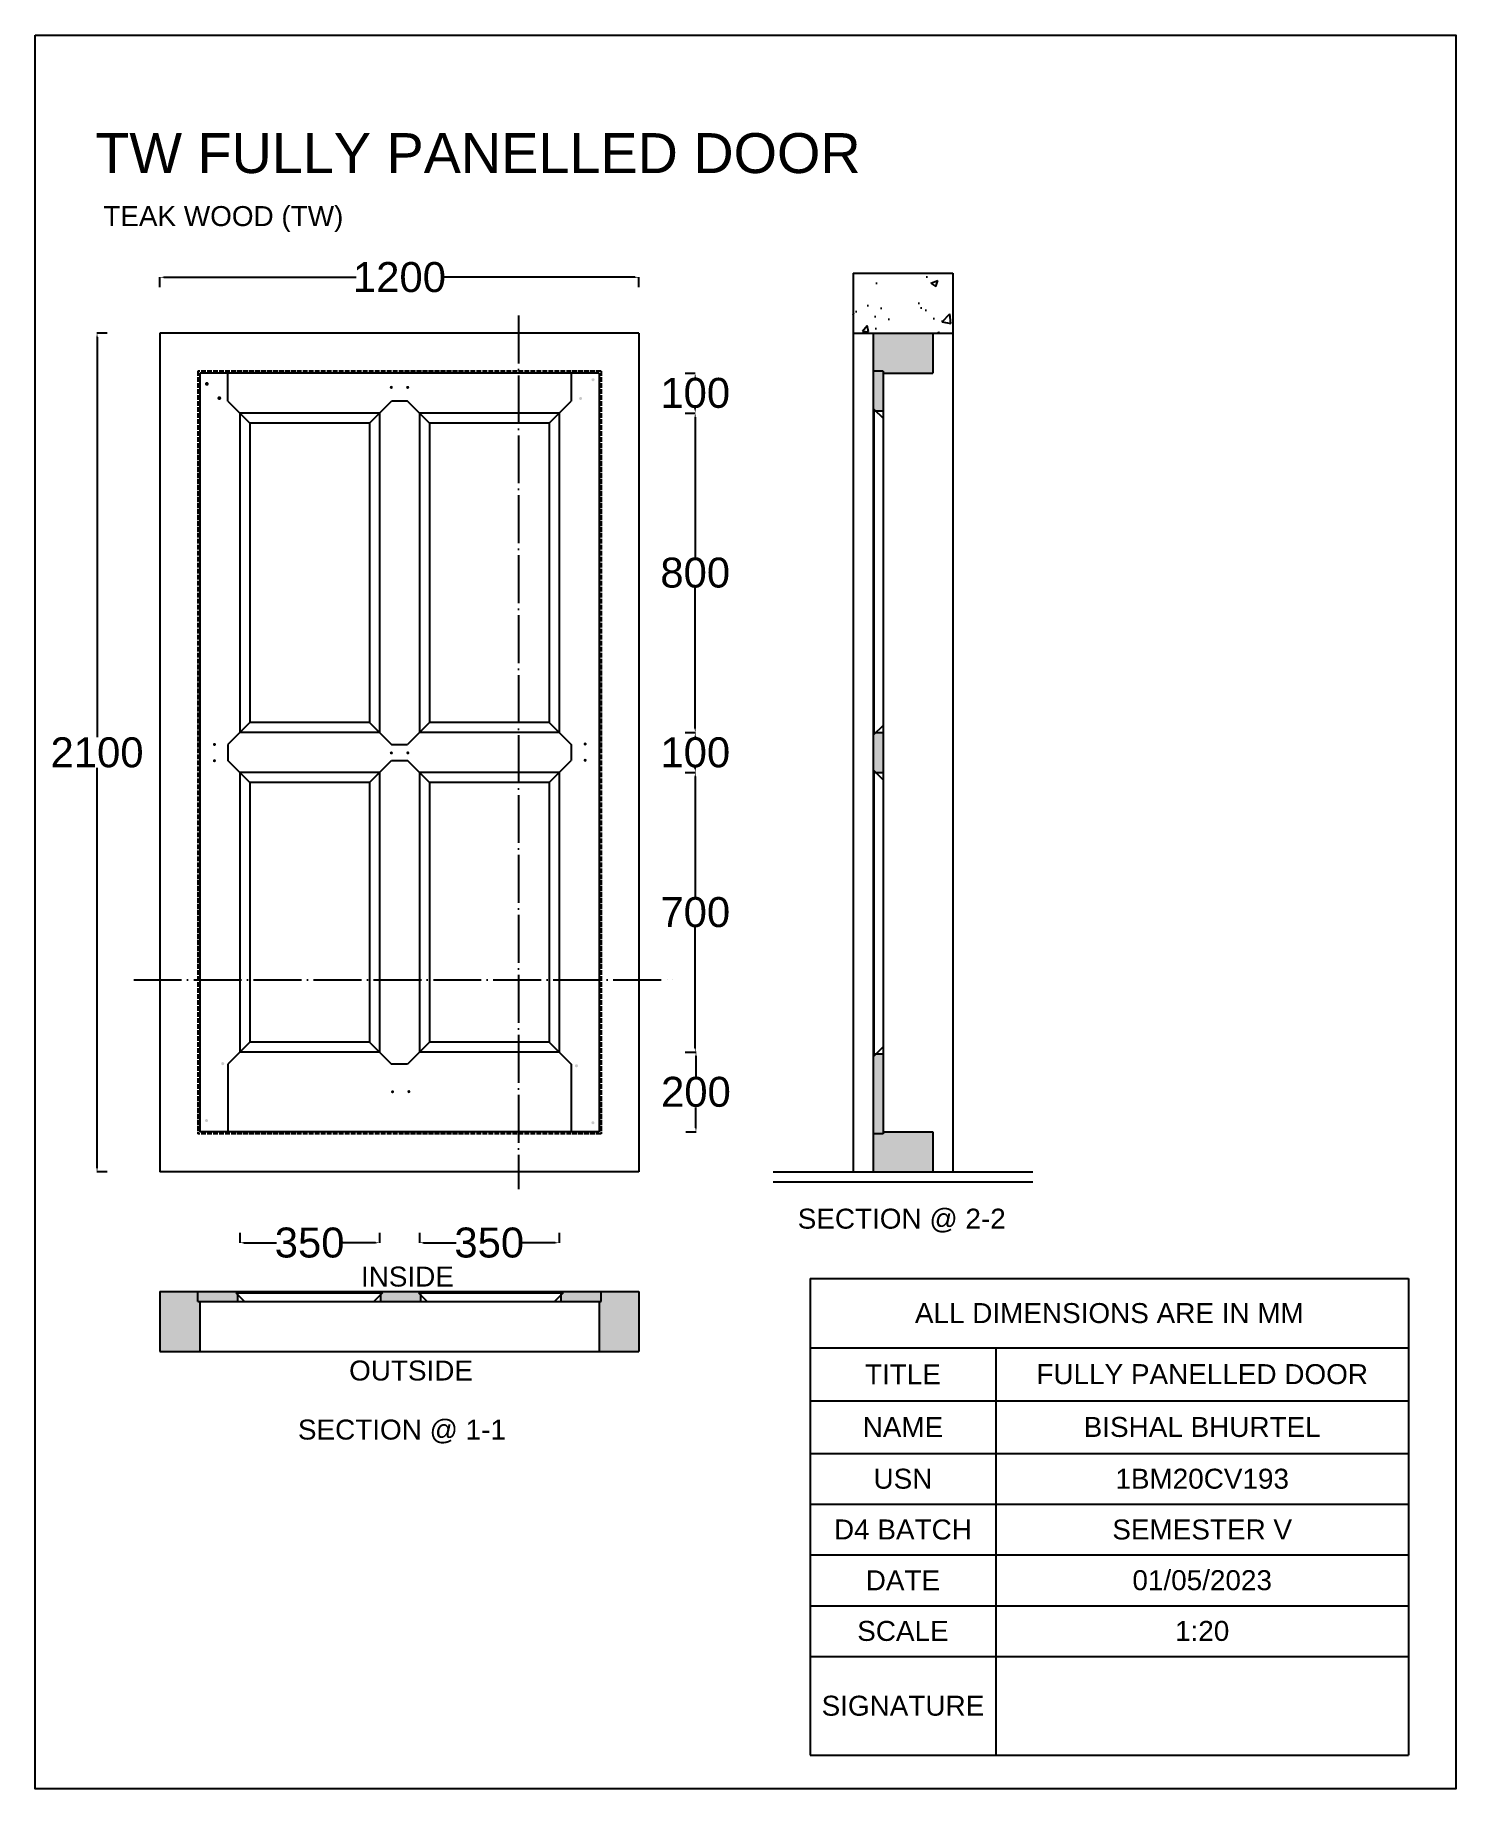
# Model space of a CAD drawing. Header units: inches. Extents: x 448145 to 618619, y -64863 to 148507.
# Drawn here: x 448145 to 451704, y 141629 to 146020 of the extents above; entities that cross this region are included whole.
import ezdxf

# ---------------------------------------------------------------- set-up
doc = ezdxf.new("R2010")
doc.units = ezdxf.units.IN
doc.header["$MEASUREMENT"] = 0
doc.linetypes.add('ACAD_ISO02W100', pattern=[15, 12, -3])
doc.linetypes.add('ACAD_ISO04W100', pattern=[30, 24, -3, 0, -3])
doc.layers.add('TEXT', color=5, linetype='Continuous')
doc.styles.add('Annotative', font='Arial.ttf', dxfattribs={"height": 75})
doc.styles.get("Standard").update_dxf_attribs({"font": 'Arial.ttf', "height": 75})
doc.dimstyles.new('Annotative', dxfattribs={"dimscale": 0, "dimtxt": 75, "dimasz": 10, "dimexe": 0.18, "dimexo": 0.0625, "dimgap": 0.09, "dimtad": 0, "dimtih": 1, "dimtoh": 1, "dimdec": 0, "dimzin": 0, "dimdsep": 46, "dimtxsty": 'Annotative', "dimcen": 0.09, "dimadec": 0, "dimazin": 0, "dimtfac": 1, "dimtdec": 0, "dimtofl": 0, "dimtmove": 0, "dimatfit": 3, "dimfxl": 0, "dimtolj": 1, "dimtzin": 0, "dimarcsym": 0})

msp = doc.modelspace()

# ---------------------------------------------------------------- texts
at = {"attachment_point": 1}
for s, width, heights, insert, char_height in [('TW FULLY PANELLED DOOR', 2293.32778, [0], (448296.035, 145774.975), 100), ('TEAK WOOD (TW)', 623.86871, [33.69], (448316.027, 145592.278), 50), ('SECTION @ 2-2', 562.02951, [0], (450055.515, 143081.986), 50), ('INSIDE', 231.34479, [0], (448961.48, 142936.966), 50), ('OUTSIDE', 326.38134, [0], (448931.771, 142701.764), 50), ('SECTION @ 1-1', 562.02951, [0], (448803.552, 142553.87), 50)]:
    msp.add_mtext_dynamic_manual_height_columns(s, width=width, gutter_width=1, heights=heights, dxfattribs=dict(at, insert=insert, char_height=char_height))

# ---------------------------------------------------------------- blocks, each defined once
blk = doc.blocks.new('*D421')
at = {"color": 0, "lineweight": -2}
for p, q in [((448325.4, 145274.1), (448300.2, 145274.1)), ((448300.4, 145264.1), (448300.4, 144262.5)), ((448300.4, 143184.1), (448300.4, 144185.7)), ((448325.4, 143174.1), (448300.2, 143174.1))]:
    blk.add_line(p, q, dxfattribs=at)
at = {"color": 0}
for points in [[(448298.7, 145264.1), (448302.1, 145264.1), (448300.4, 145274.1)], [(448298.7, 143184.1), (448302.1, 143184.1), (448300.4, 143174.1)]]:
    blk.add_solid(points, dxfattribs=at)
at = {"layer": 'Defpoints', "color": 0}
for p in [(448457.9, 145274.1), (448300.4, 143174.1), (448457.9, 143174.1)]:
    blk.add_point(p, dxfattribs=at)
at = {"color": 0, "insert": (448300.4, 144224.1), "char_height": 75, "attachment_point": 5, "style": 'Annotative'}
blk.add_mtext('\\A1;2100', dxfattribs=at)
blk = doc.blocks.new('*D422')
at = {"color": 0, "lineweight": -2}
for p, q in [((448457.9, 145389.1), (448457.9, 145414.3)), ((448467.9, 145414.1), (448949.5, 145414.1)), ((449647.9, 145414.1), (449166.4, 145414.1)), ((449657.9, 145389.1), (449657.9, 145414.3))]:
    blk.add_line(p, q, dxfattribs=at)
at = {"color": 0}
for points in [[(448467.9, 145415.7), (448467.9, 145412.4), (448457.9, 145414.1)], [(449647.9, 145415.7), (449647.9, 145412.4), (449657.9, 145414.1)]]:
    blk.add_solid(points, dxfattribs=at)
at = {"layer": 'Defpoints', "color": 0}
for p in [(448457.9, 145414.1), (448457.9, 145274.1), (449657.9, 145274.1)]:
    blk.add_point(p, dxfattribs=at)
at = {"color": 0, "insert": (449057.9, 145414.1), "char_height": 75, "attachment_point": 5, "style": 'Annotative'}
blk.add_mtext('\\A1;1200', dxfattribs=at)
blk = doc.blocks.new('*D414')
at = {"color": 0, "lineweight": -2}
for p, q in [((449773.8, 145074.1), (449799, 145074.1)), ((449798.8, 145064.1), (449798.8, 144712.5)), ((449798.8, 144284.1), (449798.8, 144635.7)), ((449773.8, 144274.1), (449799, 144274.1))]:
    blk.add_line(p, q, dxfattribs=at)
at = {"color": 0}
for points in [[(449797.1, 145064.1), (449800.4, 145064.1), (449798.8, 145074.1)], [(449797.1, 144284.1), (449800.4, 144284.1), (449798.8, 144274.1)]]:
    blk.add_solid(points, dxfattribs=at)
at = {"layer": 'Defpoints', "color": 0}
for p in [(449457.9, 145074.1), (449457.9, 144274.1), (449798.8, 144274.1)]:
    blk.add_point(p, dxfattribs=at)
at = {"color": 0, "insert": (449798.8, 144674.1), "char_height": 75, "attachment_point": 5, "style": 'Annotative'}
blk.add_mtext('\\A1;800', dxfattribs=at)
blk = doc.blocks.new('*D415')
at = {"color": 0, "lineweight": -2}
for p, q in [((449774, 144174.1), (449799.1, 144174.1)), ((449799, 144164.1), (449799, 143862.5)), ((449799, 143484.1), (449799, 143785.7)), ((449774, 143474.1), (449799.1, 143474.1))]:
    blk.add_line(p, q, dxfattribs=at)
at = {"color": 0}
for points in [[(449797.3, 144164.1), (449800.6, 144164.1), (449799, 144174.1)], [(449797.3, 143484.1), (449800.6, 143484.1), (449799, 143474.1)]]:
    blk.add_solid(points, dxfattribs=at)
at = {"layer": 'Defpoints', "color": 0}
for p in [(449457.9, 144174.1), (449457.9, 143474.1), (449799, 143474.1)]:
    blk.add_point(p, dxfattribs=at)
at = {"color": 0, "insert": (449799, 143824.1), "char_height": 75, "attachment_point": 5, "style": 'Annotative'}
blk.add_mtext('\\A1;700', dxfattribs=at)
blk = doc.blocks.new('*D416')
at = {"color": 0, "lineweight": -2}
for p, q in [((449775.6, 143474.1), (449800.8, 143474.1)), ((449800.6, 143464.1), (449800.6, 143412.5)), ((449800.6, 143284.1), (449800.6, 143335.7)), ((449775.6, 143274.1), (449800.8, 143274.1))]:
    blk.add_line(p, q, dxfattribs=at)
at = {"color": 0}
for points in [[(449799, 143464.1), (449802.3, 143464.1), (449800.6, 143474.1)], [(449799, 143284.1), (449802.3, 143284.1), (449800.6, 143274.1)]]:
    blk.add_solid(points, dxfattribs=at)
at = {"layer": 'Defpoints', "color": 0}
for p in [(449457.9, 143474.1), (449457.9, 143274.1), (449800.6, 143274.1)]:
    blk.add_point(p, dxfattribs=at)
at = {"color": 0, "insert": (449800.6, 143374.1), "char_height": 75, "attachment_point": 5, "style": 'Annotative'}
blk.add_mtext('\\A1;200', dxfattribs=at)
blk = doc.blocks.new('*D417')
at = {"color": 0, "lineweight": -2}
for p, q in [((449774, 144274.1), (449799.1, 144274.1)), ((449799, 144264.1), (449799, 144262.5)), ((449774, 144174.1), (449799.1, 144174.1)), ((449799, 144184.1), (449799, 144185.7))]:
    blk.add_line(p, q, dxfattribs=at)
at = {"color": 0}
for points in [[(449797.3, 144264.1), (449800.6, 144264.1), (449799, 144274.1)], [(449797.3, 144184.1), (449800.6, 144184.1), (449799, 144174.1)]]:
    blk.add_solid(points, dxfattribs=at)
at = {"layer": 'Defpoints', "color": 0}
for p in [(449457.9, 144274.1), (449457.9, 144174.1), (449799, 144174.1)]:
    blk.add_point(p, dxfattribs=at)
at = {"color": 0, "insert": (449799, 144224.1), "char_height": 75, "attachment_point": 5, "style": 'Annotative'}
blk.add_mtext('\\A1;100', dxfattribs=at)
blk = doc.blocks.new('*D418')
at = {"color": 0, "lineweight": -2}
for p, q in [((449773.8, 145174.1), (449799, 145174.1)), ((449798.8, 145164.1), (449798.8, 145162.5)), ((449773.8, 145074.1), (449799, 145074.1)), ((449798.8, 145084.1), (449798.8, 145085.7))]:
    blk.add_line(p, q, dxfattribs=at)
at = {"color": 0}
for points in [[(449797.1, 145164.1), (449800.4, 145164.1), (449798.8, 145174.1)], [(449797.1, 145084.1), (449800.4, 145084.1), (449798.8, 145074.1)]]:
    blk.add_solid(points, dxfattribs=at)
at = {"layer": 'Defpoints', "color": 0}
for p in [(449457.9, 145174.1), (449798.8, 145174.1), (449457.9, 145074.1)]:
    blk.add_point(p, dxfattribs=at)
at = {"color": 0, "insert": (449798.8, 145124.1), "char_height": 75, "attachment_point": 5, "style": 'Annotative'}
blk.add_mtext('\\A1;100', dxfattribs=at)
blk = doc.blocks.new('*D419')
at = {"color": 0, "lineweight": -2}
for p, q in [((448657.9, 143021.7), (448657.9, 142996.5)), ((448667.9, 142996.7), (448750.2, 142996.7)), ((448997.9, 142996.7), (448915.7, 142996.7)), ((449007.9, 143021.7), (449007.9, 142996.5))]:
    blk.add_line(p, q, dxfattribs=at)
at = {"color": 0}
for points in [[(448667.9, 142998.3), (448667.9, 142995), (448657.9, 142996.7)], [(448997.9, 142998.3), (448997.9, 142995), (449007.9, 142996.7)]]:
    blk.add_solid(points, dxfattribs=at)
at = {"layer": 'Defpoints', "color": 0}
for p in [(448657.9, 143474.1), (449007.9, 143474.1), (449007.9, 142996.7)]:
    blk.add_point(p, dxfattribs=at)
at = {"color": 0, "insert": (448832.9, 142996.7), "char_height": 75, "attachment_point": 5, "style": 'Annotative'}
blk.add_mtext('\\A1;350', dxfattribs=at)
blk = doc.blocks.new('*D420')
at = {"color": 0, "lineweight": -2}
for p, q in [((449107.9, 143021.7), (449107.9, 142996.5)), ((449117.9, 142996.7), (449200.2, 142996.7)), ((449447.9, 142996.7), (449365.7, 142996.7)), ((449457.9, 143021.7), (449457.9, 142996.5))]:
    blk.add_line(p, q, dxfattribs=at)
at = {"color": 0}
for points in [[(449117.9, 142998.3), (449117.9, 142995), (449107.9, 142996.7)], [(449447.9, 142998.3), (449447.9, 142995), (449457.9, 142996.7)]]:
    blk.add_solid(points, dxfattribs=at)
at = {"layer": 'Defpoints', "color": 0}
for p in [(449107.9, 143474.1), (449457.9, 143474.1), (449457.9, 142996.7)]:
    blk.add_point(p, dxfattribs=at)
at = {"color": 0, "insert": (449282.9, 142996.7), "char_height": 75, "attachment_point": 5, "style": 'Annotative'}
blk.add_mtext('\\A1;350', dxfattribs=at)
blk = doc.blocks.new('*T413')
at = {"layer": 'TEXT', "color": 0, "linetype": 'ByBlock', "lineweight": -2}
for p, q in [((0, 0), (1499.2, 0)), ((0, 0), (0, -1193.8)), ((1499.2, 0), (1499.2, -1193.8)), ((0, -173.7), (1499.2, -173.7)), ((465.3, -173.7), (465.3, -1193.8)), ((0, -305.9), (1499.2, -305.9)), ((0, -438.1), (1499.2, -438.1)), ((0, -565.1), (1499.2, -565.1)), ((0, -692.2), (1499.2, -692.2)), ((0, -819.2), (1499.2, -819.2)), ((0, -946.2), (1499.2, -946.2)), ((0, -1193.8), (1499.2, -1193.8))]:
    blk.add_line(p, q, dxfattribs=at)
at = {"layer": 'TEXT', "color": 0, "char_height": 50, "attachment_point": 5}
for s, insert, width in [('{\\fArial|b0|i0|c0|p0;\\C256;ALL DIMENSIONS ARE IN MM}', (749.6, -86.9), 1499.03), ('TITLE', (232.6, -239.8), 465.134), ('FULLY PANELLED DOOR', (982.2, -239.8), 1033.777), ('NAME', (232.6, -372), 465.134), ('BISHAL BHURTEL', (982.2, -372), 1033.777), ('1BM20CV193', (982.2, -501.6), 1033.777), ('SEMESTER V', (982.2, -628.7), 1033.777), ('01/05/2023', (982.2, -755.7), 1033.777), ('1:20', (982.2, -882.7), 1033.777)]:
    blk.add_mtext(s, dxfattribs=dict(at, insert=insert, width=width))
at = {"layer": 'TEXT', "color": 0, "char_height": 50, "width": 465.134, "attachment_point": 5, "style": 'Annotative'}
for s, insert in [('USN', (232.6, -501.6)), ('D4 BATCH', (232.6, -628.7)), ('DATE', (232.6, -755.7)), ('SCALE', (232.6, -882.7)), ('SIGNATURE', (232.6, -1070))]:
    blk.add_mtext(s, dxfattribs=dict(at, insert=insert))

# ---------------------------------------------------------------- dimensions: what is measured, and where the dimension line sits
dim = msp.add_linear_dim(base=(448457.941, 145414.074), p1=(449657.941, 145274.105), p2=(448457.941, 145274.105), dimstyle='Annotative', override={"dimscale": 0, "dimtix": 0, "dimtofl": 0, "dimtmove": 0, "dimatfit": 3})
dim.commit()
dim.dimension.update_dxf_attribs({"geometry": '*D422', "text_midpoint": (449057.941, 145414.074)})
dim = msp.add_linear_dim(base=(448300.397, 143174.105), p1=(448457.941, 145274.105), p2=(448457.941, 143174.105), angle=90, dimstyle='Annotative', override={"dimscale": 0, "dimtix": 0, "dimtofl": 0, "dimtmove": 0, "dimatfit": 3})
dim.commit()
dim.dimension.update_dxf_attribs({"geometry": '*D421', "text_midpoint": (448300.397, 144224.105)})
for base, p1, p2, picture, middle in [((449798.783, 145174.105), (449457.941, 145074.105), (449457.941, 145174.105), '*D418', (449798.783, 145124.105)), ((449798.783, 144274.105), (449457.941, 145074.105), (449457.941, 144274.105), '*D414', (449798.783, 144674.105)), ((449798.963, 144174.105), (449457.941, 144274.105), (449457.941, 144174.105), '*D417', (449798.963, 144224.105)), ((449798.963, 143474.105), (449457.941, 144174.105), (449457.941, 143474.105), '*D415', (449798.963, 143824.105)), ((449800.629, 143274.105), (449457.941, 143474.105), (449457.941, 143274.105), '*D416', (449800.629, 143374.105))]:
    dim = msp.add_linear_dim(base=base, p1=p1, p2=p2, angle=90, dimstyle='Annotative')
    dim.commit()
    dim.dimension.update_dxf_attribs({"geometry": picture, "text_midpoint": middle})
for base, p1, p2, picture, middle in [((449007.941, 142996.662), (448657.941, 143474.105), (449007.941, 143474.105), '*D419', (448832.941, 142996.662)), ((449457.941, 142996.662), (449107.941, 143474.105), (449457.941, 143474.105), '*D420', (449282.941, 142996.662))]:
    dim = msp.add_linear_dim(base=base, p1=p1, p2=p2, dimstyle='Annotative')
    dim.commit()
    dim.dimension.update_dxf_attribs({"geometry": picture, "text_midpoint": middle})

# ---------------------------------------------------------------- hatches: boundary and pattern name
h = msp.add_hatch()
h.set_pattern_fill('AR-CONC', color=256, scale=25)
h.set_pattern_definition([(50, (438069.29, 136535.77), (179.315, -15.688), [18.75, -206.25]), (355, (438069.29, 136535.77), (-34.6878, 188.048), [15, -165]), (100.4514, (438084.23, 136534.46), (144.6272, 172.36), [15.935, -175.2855]), (46.1842, (438069.3, 136585.77), (266.8103, -41.3798), [28.125, -309.375]), (96.6356, (438091.52, 136582.32), (233.6655, 243.5297), [23.9026, -262.9284]), (351.1842, (438069.3, 136585.77), (233.6655, 243.5297), [22.5, -247.5]), (21, (438094.29, 136573.27), (149.2268, -100.6547), [18.75, -206.25]), (326, (438094.29, 136573.27), (60.8288, 181.2875), [15, -165]), (71.4514, (438106.73, 136564.88), (210.0556, 80.6328), [15.935, -175.2855]), (37.5, (438069.29, 136535.77), (3.03996, 83.22346), [0, -163, 0, -167.5, 0, -165.625]), (7.5, (438069.29, 136535.77), (65.7674, 98.60293), [0, -95.5, 0, -159.25, 0, -63.125]), (327.5, (438013.54, 136535.77), (133.4556, -5.63872), [0, -62.5, 0, -195, 0, -258.75]), (317.5, (437988.54, 136535.77), (145.7965, 25.02625), [0, -81.25, 0, -129.5, 0, -183.75])])
h.paths.add_polyline_path([(450444.343, 145424.105), (450194.343, 145424.105), (450194.343, 145274.105), (450444.343, 145274.105)])
h = msp.add_hatch()
h.set_pattern_fill('GRASS', color=256, scale=25)
h.set_pattern_definition([(90, (438069.29, 136535.771), (-17.67767, 17.67767), [4.6875, -30.66784]), (45, (438069.29, 136535.77), (-17.67767, 17.67767), [4.6875, -20.3125]), (135, (438069.29, 136535.77), (-17.67767, -17.67767), [4.6875, -20.3125])])
h.paths.add_polyline_path([(449562.941, 142874.26), (449462.941, 142874.26), (449462.941, 142871.26), (449467.941, 142871.26), (449462.941, 142866.26), (449462.941, 142849.26), (449562.941, 142849.26)])
h.paths.add_polyline_path([(449110.441, 142866.26), (449105.441, 142871.26), (449110.441, 142871.26), (449110.441, 142874.26), (449010.441, 142874.26), (449010.441, 142871.26), (449015.441, 142871.26), (449010.441, 142866.26), (449010.441, 142849.26), (449110.441, 142849.26)])
h.paths.add_polyline_path([(448647.941, 142871.26), (448652.941, 142871.26), (448652.941, 142874.26), (448552.941, 142874.26), (448552.941, 142849.26), (448652.941, 142849.26), (448652.941, 142866.26)])
h.paths.add_polyline_path([(450394.343, 143274.105), (450269.343, 143274.105), (450269.343, 143269.105), (450244.343, 143269.105), (450244.343, 143174.105), (450394.343, 143174.105)])
h.paths.add_polyline_path([(450394.343, 145274.105), (450244.343, 145274.105), (450244.343, 145179.105), (450269.343, 145179.105), (450269.343, 145174.105), (450394.343, 145174.105)])
h.paths.add_polyline_path([(450269.343, 145179.105), (450244.343, 145179.105), (450244.343, 145079.105), (450246.343, 145079.105), (450246.343, 145084.105), (450251.343, 145079.105), (450269.343, 145079.105)])
h.paths.add_polyline_path([(450269.343, 144274.105), (450251.343, 144274.105), (450246.343, 144269.105), (450246.343, 144274.105), (450244.343, 144274.105), (450244.343, 144174.105), (450246.343, 144174.105), (450246.343, 144179.105), (450251.343, 144174.105), (450269.343, 144174.105)])
h.paths.add_polyline_path([(450269.343, 143469.105), (450251.343, 143469.105), (450246.343, 143464.105), (450246.343, 143469.105), (450244.343, 143469.105), (450244.343, 143269.105), (450269.343, 143269.105)])
h.paths.add_polyline_path([(448557.941, 142849.26), (448552.941, 142849.26), (448552.941, 142874.26), (448457.941, 142874.26), (448457.941, 142724.26), (448557.941, 142724.26)])
h.paths.add_polyline_path([(449657.941, 142874.26), (449562.941, 142874.26), (449562.941, 142849.26), (449557.941, 142849.26), (449557.941, 142724.26), (449657.941, 142724.26)])
h = msp.add_hatch(color=256)
h.dxf.hatch_style = 1
edge = h.paths.add_edge_path()
edge.add_arc((448575.409, 145147.114), 3.958, 0, 360)
edge = h.paths.add_edge_path()
edge.add_arc((448606.8, 145111.175), 3.958, 0, 360)
h = msp.add_hatch(color=256)
h.dxf.hatch_style = 1
edge = h.paths.add_edge_path()
edge.add_arc((449037.43, 145138.429), 3.958, 0, 360)
edge = h.paths.add_edge_path()
edge.add_arc((449078.523, 145138.349), 3.958, 0, 360)
h = msp.add_hatch(color=256)
h.dxf.hatch_style = 1
edge = h.paths.add_edge_path()
edge.add_arc((449542.804, 145157.509), 3.958, 0, 360)
edge = h.paths.add_edge_path()
edge.add_arc((449511.666, 145110.614), 3.958, 0, 360)
h = msp.add_hatch(color=256)
h.dxf.hatch_style = 1
edge = h.paths.add_edge_path()
edge.add_arc((448594.417, 144244.387), 3.958, 0, 360)
edge = h.paths.add_edge_path()
edge.add_arc((448594.397, 144203.616), 3.958, 0, 360)
h = msp.add_hatch(color=256)
h.dxf.hatch_style = 1
edge = h.paths.add_edge_path()
edge.add_arc((449037.647, 144223.074), 3.958, 0, 360)
edge = h.paths.add_edge_path()
edge.add_arc((449078.923, 144223.184), 3.958, 0, 360)
h = msp.add_hatch(color=256)
h.dxf.hatch_style = 1
edge = h.paths.add_edge_path()
edge.add_arc((449523.056, 144245.462), 3.958, 0, 360)
edge = h.paths.add_edge_path()
edge.add_arc((449523.036, 144204.691), 3.958, 0, 360)
h = msp.add_hatch(color=256)
h.dxf.hatch_style = 1
edge = h.paths.add_edge_path()
edge.add_arc((448615.247, 143445.143), 3.958, 0, 360)
edge = h.paths.add_edge_path()
edge.add_arc((448574.636, 143302.591), 3.958, 0, 360)
h = msp.add_hatch(color=256)
h.dxf.hatch_style = 1
edge = h.paths.add_edge_path()
edge.add_arc((449501.256, 143439.801), 3.958, 0, 360)
edge = h.paths.add_edge_path()
edge.add_arc((449542.623, 143297.151), 3.958, 0, 360)
h = msp.add_hatch(color=256)
h.dxf.hatch_style = 1
edge = h.paths.add_edge_path()
edge.add_arc((449040.55, 143374.625), 3.958, 0, 360)
edge = h.paths.add_edge_path()
edge.add_arc((449081.567, 143375.081), 3.958, 0, 360)

# ---------------------------------------------------------------- linework, layer by layer
for p, q in [((450194.343, 145424.105), (450444.343, 145424.105)), ((450194.343, 145424.105), (450194.343, 145274.105)), ((450444.343, 145424.105), (450444.343, 145274.105)), ((449657.941, 145274.105), (448457.941, 145274.105)), ((450194.343, 145274.105), (450194.343, 143174.105)), ((450194.343, 145274.105), (450444.343, 145274.105)), ((450244.343, 145274.105), (450244.343, 143174.105)), ((450394.343, 145274.105), (450394.343, 145174.105)), ((450444.343, 145274.105), (450444.343, 143174.105)), ((450269.343, 145179.105), (450244.343, 145179.105)), ((450269.343, 145179.105), (450269.343, 143269.105)), ((449557.941, 145174.105), (448557.941, 145174.105)), ((449557.941, 145174.105), (448557.941, 145174.105)), ((448627.941, 145104.105), (448627.941, 145174.105)), ((450269.343, 145174.105), (450394.343, 145174.105)), ((448627.941, 145104.105), (448682.941, 145049.105)), ((448982.941, 145049.105), (449037.941, 145104.105)), ((449077.941, 145104.105), (449037.941, 145104.105)), ((449132.941, 145049.105), (449077.941, 145104.105)), ((449432.941, 145049.105), (449487.941, 145104.105)), ((449007.941, 145074.105), (448657.941, 145074.105)), ((448982.941, 145049.105), (448682.941, 145049.105)), ((449457.941, 145074.105), (449107.941, 145074.105)), ((449432.941, 145049.105), (449132.941, 145049.105)), ((450269.343, 145079.105), (450244.343, 145079.105)), ((450246.343, 145084.105), (450246.343, 144269.105)), ((450246.343, 145084.105), (450269.343, 145061.105)), ((448682.941, 144299.105), (448627.941, 144244.105)), ((449007.941, 144274.105), (448657.941, 144274.105)), ((448982.941, 144299.105), (448682.941, 144299.105)), ((448982.941, 144299.105), (449037.941, 144244.105)), ((449132.941, 144299.105), (449077.941, 144244.105)), ((449457.941, 144274.105), (449107.941, 144274.105)), ((449432.941, 144299.105), (449132.941, 144299.105)), ((449432.941, 144299.105), (449487.941, 144244.105)), ((450244.343, 144274.105), (450269.343, 144274.105)), ((450244.343, 144274.105), (450269.343, 144274.105)), ((450246.343, 144269.105), (450269.343, 144292.105)), ((449037.941, 144244.105), (449077.941, 144244.105)), ((448682.941, 144149.105), (448627.941, 144204.105)), ((449007.941, 144174.105), (448657.941, 144174.105)), ((448982.941, 144149.105), (449037.941, 144204.105)), ((449037.941, 144204.105), (449077.941, 144204.105)), ((449132.941, 144149.105), (449077.941, 144204.105)), ((449457.941, 144174.105), (449107.941, 144174.105)), ((449432.941, 144149.105), (449487.941, 144204.105)), ((450244.343, 144174.105), (450269.343, 144174.105)), ((450246.343, 144179.105), (450246.343, 143464.105)), ((450246.343, 144179.105), (450269.343, 144156.105)), ((448982.941, 144149.105), (448682.941, 144149.105)), ((449432.941, 144149.105), (449132.941, 144149.105)), ((449742.328, 143655.098), (449742.328, 143655.098)), ((448682.941, 143499.105), (448627.941, 143444.105)), ((449007.941, 143474.105), (448657.941, 143474.105)), ((448982.941, 143499.105), (448682.941, 143499.105)), ((448982.941, 143499.105), (449037.941, 143444.105)), ((449132.941, 143499.105), (449077.941, 143444.105)), ((449457.941, 143474.105), (449107.941, 143474.105)), ((449432.941, 143499.105), (449132.941, 143499.105)), ((449432.941, 143499.105), (449487.941, 143444.105)), ((450269.343, 143469.105), (450244.343, 143469.105)), ((450246.343, 143464.105), (450269.343, 143487.105)), ((449077.941, 143444.105), (449037.941, 143444.105)), ((449557.941, 143274.105), (448557.941, 143274.105)), ((450269.343, 143269.105), (450244.343, 143269.105)), ((450269.343, 143274.105), (450394.343, 143274.105)), ((450394.343, 143274.105), (450394.343, 143174.105)), ((449657.941, 143174.105), (448457.941, 143174.105)), ((449994.343, 143174.105), (450644.343, 143174.105)), ((450244.343, 143174.105), (450394.343, 143174.105)), ((449994.343, 143149.105), (450644.343, 143149.105)), ((448457.941, 142874.26), (449657.941, 142874.26)), ((448457.941, 142874.26), (448457.941, 142724.26)), ((448552.941, 142849.26), (448552.941, 142874.26)), ((448647.941, 142871.26), (449015.441, 142871.26)), ((448647.941, 142871.26), (448669.941, 142849.26)), ((448652.941, 142849.26), (448652.941, 142874.26)), ((449015.441, 142871.26), (448993.441, 142849.26)), ((449010.441, 142874.26), (449010.441, 142849.26)), ((449105.441, 142871.26), (449467.941, 142871.26)), ((449105.441, 142871.26), (449127.441, 142849.26)), ((449110.441, 142874.26), (449110.441, 142849.26)), ((449467.941, 142871.26), (449445.941, 142849.26)), ((449462.941, 142849.26), (449462.941, 142874.26)), ((449562.941, 142849.26), (449562.941, 142874.26)), ((449657.941, 142874.26), (449657.941, 142724.26)), ((448552.941, 142849.26), (449562.941, 142849.26)), ((448557.941, 142849.26), (448557.941, 142724.26)), ((449557.941, 142849.26), (449557.941, 142724.26)), ((448457.941, 142724.26), (449657.941, 142724.26))]:
    msp.add_line(p, q)
at = {"linetype": 'ACAD_ISO04W100', "ltscale": 5}
for p, q in [((449355.827, 145318.492), (449355.827, 143130.492)), ((448392.328, 143655.098), (449742.328, 143655.098))]:
    msp.add_line(p, q, dxfattribs=at)
at = {"linetype": 'ByBlock'}
for p, q in [((448457.941, 145274.105), (448457.941, 143174.105)), ((449657.941, 145274.105), (449657.941, 143174.105)), ((448557.941, 145174.105), (448557.941, 143274.105)), ((449487.941, 145174.105), (449487.941, 145104.105)), ((449557.941, 145174.105), (449557.941, 143274.105)), ((448657.941, 145074.105), (448657.941, 144274.105)), ((448682.941, 145049.105), (448682.941, 144299.105)), ((448982.941, 145049.105), (448982.941, 144299.105)), ((449007.941, 145074.105), (449007.941, 144274.105)), ((449107.941, 145074.105), (449107.941, 144274.105)), ((449132.941, 145049.105), (449132.941, 144299.105)), ((449432.941, 145049.105), (449432.941, 144299.105)), ((449457.941, 145074.105), (449457.941, 144274.105)), ((448627.941, 144244.105), (448627.941, 144204.105)), ((449487.941, 144244.105), (449487.941, 144204.105)), ((448657.941, 144174.105), (448657.941, 143474.105)), ((449007.941, 144174.105), (449007.941, 143474.105)), ((449107.941, 144174.105), (449107.941, 143474.105)), ((449457.941, 144174.105), (449457.941, 143474.105)), ((448682.941, 144149.105), (448682.941, 143499.105)), ((448982.941, 144149.105), (448982.941, 143499.105)), ((449132.941, 144149.105), (449132.941, 143499.105)), ((449432.941, 144149.105), (449432.941, 143499.105)), ((448627.941, 143444.105), (448627.941, 143274.105)), ((449487.941, 143444.105), (449487.941, 143274.105))]:
    msp.add_line(p, q, dxfattribs=at)
at = {"color": 9, "linetype": 'ACAD_ISO02W100'}
for p, q in [((449562.941, 145179.105), (448552.941, 145179.105)), ((448552.941, 145179.105), (448552.941, 143269.105)), ((449562.941, 145179.105), (449562.941, 143269.105)), ((449562.941, 143269.105), (448552.941, 143269.105))]:
    msp.add_line(p, q, dxfattribs=at)
msp.add_lwpolyline([(448145.121, 146020.486), (451704.355, 146020.486), (451704.355, 141629.146), (448145.121, 141629.146)], close=True)
at = {"const_width": 1.58}
for points in [[(448571.451, 145147.114, 1), (448579.367, 145147.114, 1)], [(448602.733, 145111.557, 1), (448610.649, 145111.557, 1)]]:
    msp.add_lwpolyline(points, format="xyb", close=True, dxfattribs=at)

# ---------------------------------------------------------------- block references
msp.add_blockref('*T413', (450086.511, 142907.118))

msp.set_redraw_order([(e.dxf.handle, doc.entitydb.next_handle()) for e in msp.query("TEXT MTEXT ATTDEF DIMENSION ARC_DIMENSION")])  # texts and dimensions are drawn at this point

doc.saveas('drawing.dxf')
